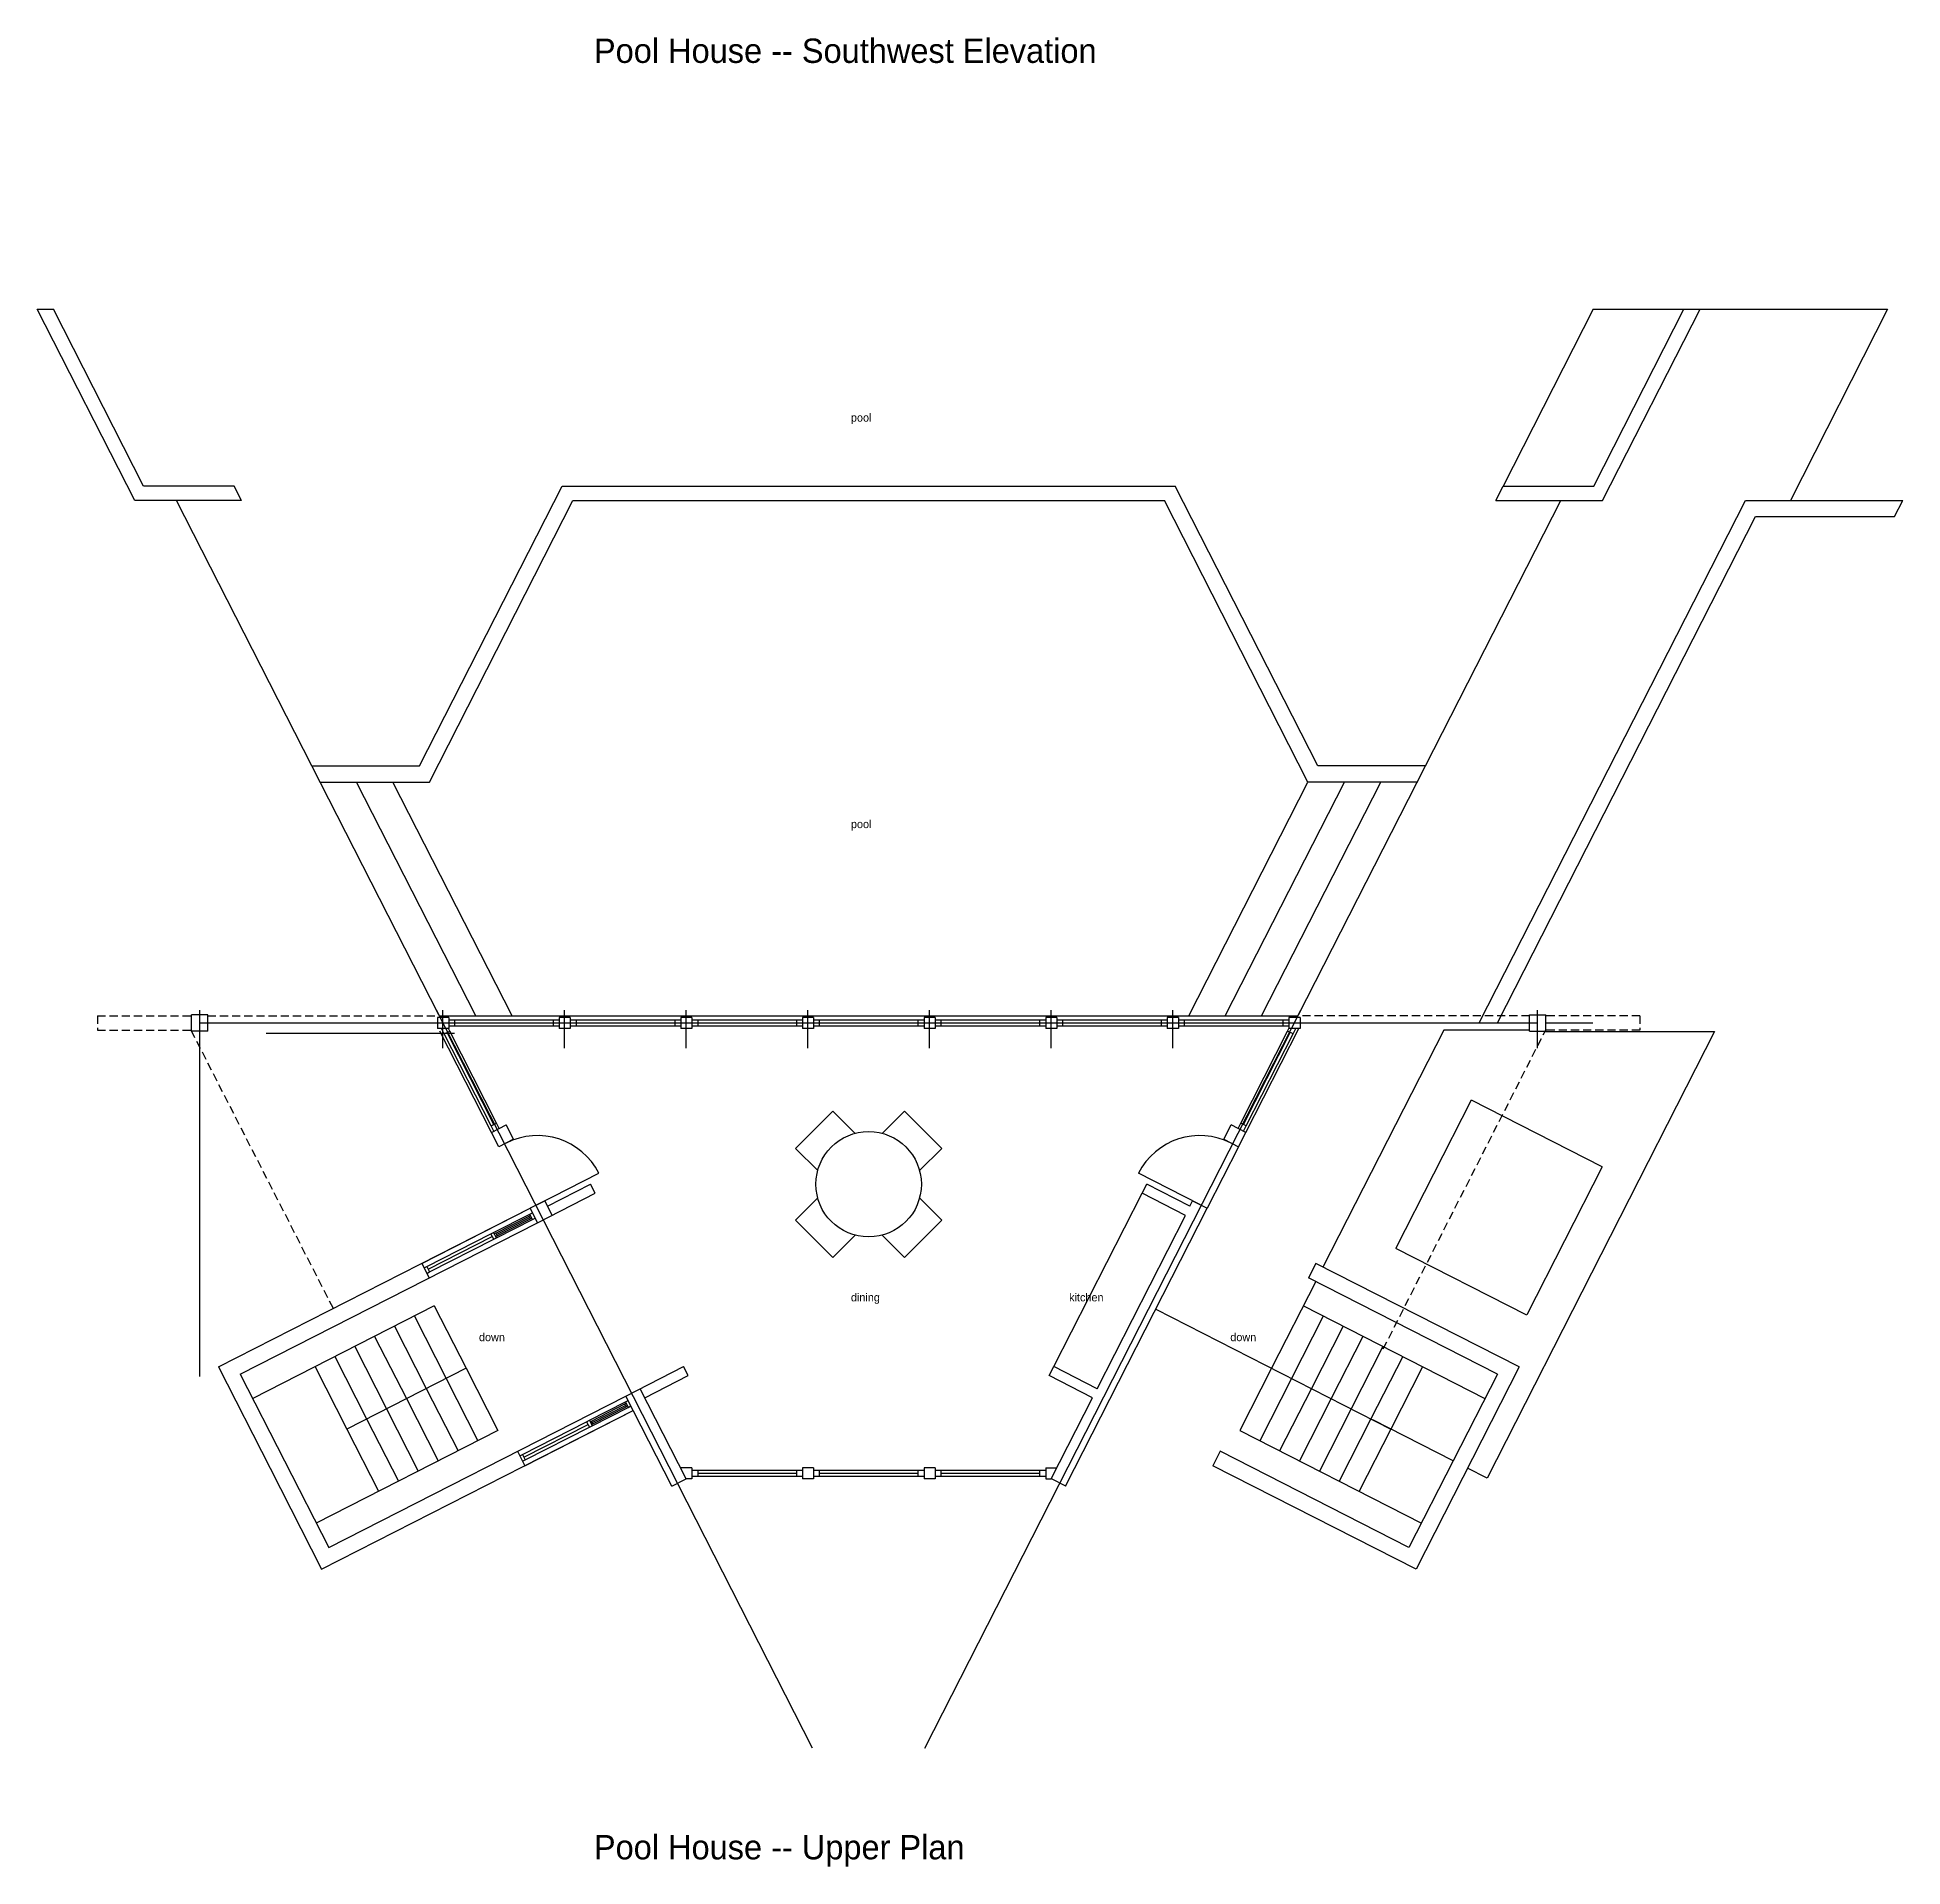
# Model space of a CAD drawing. Header units: inches. Extents: x 0 to 5835, y -2804 to 1896.
# Drawn here: x 4915 to 5835, y 135 to 1037 of the extents above; entities that cross this region are included whole.
import ezdxf

# ---------------------------------------------------------------- set-up
doc = ezdxf.new("R2010")
doc.units = ezdxf.units.IN
doc.header["$LTSCALE"] = 8
doc.header["$MEASUREMENT"] = 0
doc.linetypes.add('DASHED', pattern=[0.75, 0.5, -0.25])
for name, color, linetype in [('A-Elev', 7, 'CONTINUOUS'), ('A-Elev-South', 7, 'CONTINUOUS'), ('A-millwork', 252, 'CONTINUOUS'), ('A-walls', 7, 'CONTINUOUS')]:
    doc.layers.add(name, color=color, linetype=linetype)
doc.styles.get("Standard").update_dxf_attribs({"font": 'txt', "height": 0.2})

msp = doc.modelspace()

# ---------------------------------------------------------------- texts
at = {"layer": 'A-walls'}
for s, height, p in [('Pool House -- Southwest Elevation', 12, (5189.54, 1024.83, -48625.99)), ('pool', 4, (5316.32, 847.83, -8376)), ('pool', 4, (5316.32, 647.26, -8376)), ('dining', 4, (5316.32, 413.75, -8376)), ('kitchen', 4, (5423.96, 413.75, -8376)), ('down', 4, (5132.82, 394.12, -8376)), ('down', 4, (5503.46, 394.12, -8376)), ('Pool House -- Upper Plan', 12, (5189.52, 138.44, -8376))]:
    msp.add_text(s, height=height, rotation=360, dxfattribs=at).set_placement(p)

# ---------------------------------------------------------------- linework, layer by layer
at = {"layer": 'A-Elev', "color": 3}
for p, q in [((5307.38, 507.61), (5289, 489.22)), ((5307.38, 507.61), (5318.33, 496.66)), ((5342.74, 507.61), (5331.79, 496.66)), ((5342.74, 507.61), (5361.12, 489.22)), ((5289, 489.22), (5299.95, 478.28)), ((5361.12, 489.22), (5350.18, 478.28)), ((5289, 453.87), (5299.95, 464.82)), ((5361.12, 453.87), (5350.18, 464.82)), ((5307.38, 435.48), (5289, 453.87)), ((5342.74, 435.48), (5361.12, 453.87)), ((5307.38, 435.48), (5318.33, 446.43)), ((5342.74, 435.48), (5331.79, 446.43))]:
    msp.add_line(p, q, dxfattribs=at)
at = {"layer": 'A-Elev'}
for p, q in [((5149.9, 493.71), (5142.64, 490.01)), ((5500.23, 493.71), (5507.48, 490.01)), ((5165.33, 463.41), (5158.08, 459.71)), ((5484.79, 463.41), (5492.05, 459.71))]:
    msp.add_line(p, q, dxfattribs=at)
at = {"layer": 'A-Elev', "color": 252}
msp.add_line((5507.48, 490.01), (5492.05, 459.71), dxfattribs=at)
at = {"layer": 'A-Elev', "color": 253}
for centre, start, end in [((5161.7, 461.56), 27, 117), ((5488.42, 461.56), 63, 153)]:
    msp.add_arc(centre, 34, start, end, dxfattribs=at)
at = {"layer": 'A-Elev-South', "color": 253}
for p, q in [((5682.42, 903.26), (5638.1, 816.07)), ((5827.69, 903.26, -8376), (5779.75, 808.94, -8376))]:
    msp.add_line(p, q, dxfattribs=at)
at = {"layer": 'A-millwork'}
msp.add_line((5416.36, 381.55, -8376), (5459.95, 467.09, -8376), dxfattribs=at)
at = {"layer": 'A-walls', "color": 253}
for p, q in [((4963, 808.94), (4914.95, 903.26)), ((4914.95, 903.26), (4922.95, 903.26)), ((4967.37, 816.07), (4922.95, 903.26)), ((5682.42, 903.26), (5727.18, 903.26)), ((5682.75, 816.07), (5727.18, 903.26)), ((5687.12, 808.94), (5735.18, 903.26)), ((5727.18, 903.26), (5735.18, 903.26)), ((5735.18, 903.26), (5827.69, 903.26)), ((5012.03, 816.07), (4967.37, 816.07)), ((5015.66, 808.94), (5012.03, 816.07)), ((5634.46, 808.94), (5638.1, 816.07)), ((5638.1, 816.07), (5682.75, 816.07)), ((5015.66, 808.94), (4963, 808.94)), ((5112.96, 555.15), (4983.65, 808.94)), ((5537.16, 555.15), (5666.47, 808.94)), ((5626.24, 551.15, -8370.12), (5757.59, 808.94, -8370.12)), ((5634.46, 808.94), (5687.12, 808.94)), ((5635.21, 551.15, -8370.12), (5762.49, 800.94, -8370.12)), ((5757.59, 808.94), (5835.16, 808.94)), ((5762.49, 800.94, -8376), (5831.08, 800.94, -8376)), ((5831.08, 800.94, -8376), (5835.16, 808.94)), ((5113.2, 554.68, -8376), (5536.92, 554.68, -8376)), ((5120.89, 552.65, 0), (5169.39, 552.65, 0)), ((5180.89, 552.65, 0), (5229.39, 552.65, 0)), ((5240.89, 552.65, 0), (5289.39, 552.65, 0)), ((5300.89, 552.65, 0), (5349.39, 552.65, 0)), ((5360.89, 552.65, 0), (5409.39, 552.65, 0)), ((5420.89, 552.65, 0), (5469.39, 552.65, 0)), ((5480.89, 552.65, -8376), (5529.39, 552.65, -8376)), ((5138.83, 500.39, 0), (5115.72, 545.73, -8376)), ((5140.16, 501.07, 8376), (5117.06, 546.41, 0)), ((5141.5, 501.75, 0), (5118.4, 547.09, -8376)), ((5120.89, 549.65, 0), (5169.39, 549.65, 0)), ((5180.89, 549.65, 0), (5229.39, 549.65, 0)), ((5240.89, 549.65, 0), (5289.39, 549.65, 0)), ((5300.89, 549.65, 0), (5349.39, 549.65, 0)), ((5360.89, 549.65, 0), (5409.39, 549.65, 0)), ((5420.89, 549.65, 0), (5469.39, 549.65, 0)), ((5480.89, 549.65, -8376), (5529.39, 549.65, -8376)), ((5508.62, 501.75, 0), (5531.73, 547.09, -8376)), ((5509.96, 501.07, 8376), (5533.06, 546.41, 0)), ((5511.3, 500.39, 0), (5534.4, 545.73, -8376)), ((5608.73, 547.62, -20676.94), (5549.12, 430.64, -20676.94)), ((5004.33, 381.38), (5158.08, 459.71)), ((5015.09, 377.88), (5161.71, 452.59)), ((5104.61, 432.47), (5158.08, 459.71)), ((5635.19, 377.88), (5542.04, 425.35)), ((5645.95, 381.38), (5545.67, 432.47)), ((5004.33, 381.38), (5029.76, 331.48)), ((5015.09, 377.88), (5036.88, 335.11)), ((5645.95, 381.38), (5595.11, 281.59)), ((5635.19, 377.88), (5613.4, 335.11)), ((5055.18, 281.59), (5208.92, 359.92)), ((5058.68, 292.35), (5205.29, 367.05)), ((5155.46, 332.68), (5208.92, 359.92)), ((5029.76, 331.48), (5055.18, 281.59)), ((5036.88, 335.11), (5058.68, 292.35)), ((5595.11, 281.59), (5494.83, 332.68)), ((5591.61, 292.35), (5498.46, 339.81)), ((5613.4, 335.11), (5591.61, 292.35)), ((5240.89, 330.44, -8370.12), (5289.39, 330.44, -8370.12)), ((5240.89, 327.44, -8370.12), (5289.39, 327.44, -8370.12)), ((5300.89, 330.44, -8370.12), (5349.39, 330.44, -8370.12)), ((5300.89, 327.44, -8370.12), (5349.39, 327.44, -8370.12)), ((5360.89, 330.44, -8370.12), (5409.39, 330.44, -8370.12)), ((5360.89, 327.44, -8370.12), (5409.39, 327.44, -8370.12))]:
    msp.add_line(p, q, dxfattribs=at)
at = {"layer": 'A-walls', "color": 252}
for p, q in [((5103.44, 677.97), (5173.8, 816.07)), ((5173.8, 816.07), (5476.32, 816.07)), ((5546.69, 677.97), (5476.32, 816.07)), ((5108.34, 669.97), (5179.15, 808.94)), ((5179.15, 808.94), (5470.97, 808.94)), ((5541.78, 669.97), (5470.97, 808.94)), ((5050.38, 677.97), (5103.44, 677.97)), ((5599.74, 677.97), (5546.69, 677.97)), ((5054.52, 669.97), (5108.34, 669.97)), ((5131.2, 554.68), (5072.46, 669.97)), ((5149.14, 554.68), (5090.4, 669.97)), ((5483.04, 554.68), (5541.78, 669.97)), ((5500.98, 554.68), (5559.72, 669.97)), ((5518.92, 554.68), (5577.66, 669.97)), ((5595.6, 669.97), (5541.78, 669.97)), ((5139.02, 497.12, 0), (5113.52, 547.15, 0)), ((5511.11, 497.12, 0), (5537.24, 548.4, 0)), ((5742.4, 546.86, -16746.12), (5630.16, 326.58, -16746.12)), ((5635.21, 551.15, -8370.12), (5651.06, 551.15)), ((5659.06, 551.15, -8370.12), (5682.35, 551.15, 3930.82)), ((5659.06, 546.86), (5742.4, 546.86)), ((5622.36, 513.01, -25122.12), (5585.14, 439.95, -25122.12)), ((5686.98, 480.09, -25122.12), (5622.41, 512.99, -25122.12)), ((5686.93, 480.11, -25122.12), (5649.71, 407.05, -25122.12)), ((5140.05, 447.73), (5157.87, 456.81)), ((5141.06, 447.4), (5157.55, 455.8)), ((5141.42, 445.05), (5159.24, 454.13)), ((5141.74, 446.06), (5158.23, 454.46)), ((5107.09, 430.93), (5138.72, 447.04)), ((5108.45, 428.25), (5140.08, 444.37)), ((5649.76, 407.02, -25122.12), (5585.19, 439.92, -25122.12)), ((5545.65, 423.51), (5523.86, 380.74)), ((5110.77, 411.48), (5021.22, 365.85)), ((5100.97, 406.49), (5116.63, 375.75)), ((5110.77, 411.48), (5126.43, 380.74)), ((5466.66, 409.88), (5582.66, 350.78)), ((5549.32, 406.49), (5533.66, 375.75)), ((5539.52, 411.48), (5629.07, 365.85)), ((5081.36, 396.5), (5097.03, 365.76)), ((5091.17, 401.49), (5106.83, 370.75)), ((5559.12, 401.49), (5543.46, 370.75)), ((5568.92, 396.5), (5553.26, 365.76)), ((5061.76, 386.51), (5077.42, 355.77)), ((5071.56, 391.5), (5087.23, 360.76)), ((5578.72, 391.5), (5563.06, 360.76)), ((5588.53, 386.51), (5572.86, 355.77)), ((5051.96, 381.52), (5067.62, 350.78)), ((5126.43, 380.74), (5067.62, 350.78)), ((5126.43, 380.74), (5142.09, 350)), ((5523.86, 380.74), (5508.19, 350)), ((5598.33, 381.52), (5582.66, 350.78)), ((5106.83, 370.75), (5122.49, 340.01)), ((5116.63, 375.75), (5132.29, 345.01)), ((5533.66, 375.75), (5518, 345.01)), ((5543.46, 370.75), (5527.8, 340.01)), ((5087.23, 360.76), (5102.89, 330.02)), ((5097.03, 365.76), (5112.69, 335.02)), ((5187.27, 355.06), (5205.09, 364.14)), ((5188.28, 354.73), (5204.76, 363.13)), ((5188.63, 352.39), (5206.45, 361.47)), ((5188.96, 353.4), (5205.44, 361.8)), ((5553.26, 365.76), (5537.6, 335.02)), ((5563.06, 360.76), (5547.4, 330.02)), ((5142.09, 350), (5052.55, 304.37)), ((5067.62, 350.78), (5083.29, 320.04)), ((5077.42, 355.77), (5093.09, 325.03)), ((5154.3, 338.26), (5185.93, 354.38)), ((5155.66, 335.59), (5187.29, 351.71)), ((5508.19, 350), (5597.74, 304.37)), ((5572.86, 355.77), (5557.2, 325.03)), ((5582.66, 350.78), (5567, 320.04)), ((5613.4, 335.11), (5573.75, 355.32)), ((5630.16, 326.58), (5620.53, 331.48))]:
    msp.add_line(p, q, dxfattribs=at)
at = {"layer": 'A-walls', "color": 252, "linetype": 'DASHED'}
for p, q in [((4944.61, 554.68, -8376), (4991.06, 554.68, -8376)), ((4944.61, 554.68, -8376), (4944.61, 547.62, -8376)), ((4999.06, 554.68, -8376), (5111.06, 554.68, -8376)), ((5651.06, 554.68, -8376), (5539.06, 554.68, -8376)), ((5705.51, 554.68, -8376), (5659.06, 554.68, -8376)), ((5705.51, 554.68, -8376), (5705.51, 547.62, -8376)), ((4944.61, 547.62, -8376), (4991.06, 547.62, -8376)), ((5060.98, 410.24, -8376), (4990.97, 547.24, -8376)), ((5578.88, 390.26, -8376), (5659.06, 547.62, -8376)), ((5705.51, 547.62, -8376), (5659.06, 547.62, -8376))]:
    msp.add_line(p, q, dxfattribs=at)
at = {"layer": 'A-walls'}
for p, q in [((4999.06, 555.15), (4991.06, 555.15)), ((4991.06, 547.15), (4991.06, 555.15)), ((4999.06, 547.15), (4999.06, 555.15)), ((5112.39, 553.9), (5112.39, 548.4)), ((5117.89, 553.9), (5112.39, 553.9)), ((5117.89, 553.9), (5117.89, 548.4)), ((5117.89, 552.65), (5120.89, 552.65)), ((5120.89, 549.65, 0), (5120.89, 552.65, 0)), ((5169.39, 552.65, 0), (5172.39, 552.65)), ((5169.39, 552.65), (5169.39, 549.65)), ((5169.39, 552.65, 0), (5172.39, 552.65)), ((5169.39, 552.65), (5169.39, 549.65)), ((5175.14, 553.9), (5172.39, 553.9)), ((5172.39, 553.9), (5172.39, 548.4)), ((5177.89, 553.9), (5175.14, 553.9)), ((5177.89, 553.9), (5177.89, 548.4)), ((5177.89, 552.65), (5180.89, 552.65)), ((5180.89, 549.65, 0), (5180.89, 552.65, 0)), ((5229.39, 552.65), (5229.39, 549.65)), ((5229.39, 552.65, 0), (5232.39, 552.65)), ((5229.39, 552.65), (5229.39, 549.65)), ((5229.39, 552.65, 0), (5232.39, 552.65)), ((5232.39, 553.9), (5232.39, 548.4)), ((5235.14, 553.9), (5232.39, 553.9)), ((5237.89, 553.9), (5235.14, 553.9)), ((5237.89, 553.9), (5237.89, 548.4)), ((5237.89, 552.65), (5240.89, 552.65)), ((5240.89, 549.65, 0), (5240.89, 552.65, 0)), ((5289.39, 552.65, 0), (5292.39, 552.65)), ((5289.39, 552.65), (5289.39, 549.65)), ((5289.39, 552.65, 0), (5292.39, 552.65)), ((5289.39, 552.65), (5289.39, 549.65)), ((5295.14, 553.9), (5292.39, 553.9)), ((5292.39, 553.9), (5292.39, 548.4)), ((5297.89, 553.9), (5295.14, 553.9)), ((5297.89, 553.9), (5297.89, 548.4)), ((5297.89, 552.65), (5300.89, 552.65)), ((5300.89, 549.65, 0), (5300.89, 552.65, 0)), ((5349.39, 552.65), (5349.39, 549.65)), ((5349.39, 552.65, 0), (5352.39, 552.65)), ((5355.14, 553.9), (5352.39, 553.9)), ((5352.39, 553.9), (5352.39, 548.4)), ((5357.89, 553.9), (5355.14, 553.9)), ((5357.89, 553.9), (5357.89, 548.4)), ((5357.89, 552.65), (5360.89, 552.65)), ((5360.89, 549.65, 0), (5360.89, 552.65, 0)), ((5360.89, 549.65, 0), (5360.89, 552.65, 0)), ((5409.39, 552.65, 0), (5412.39, 552.65)), ((5409.39, 552.65), (5409.39, 549.65)), ((5415.14, 553.9), (5412.39, 553.9)), ((5412.39, 553.9), (5412.39, 548.4)), ((5417.89, 553.9), (5415.14, 553.9)), ((5417.89, 553.9), (5417.89, 548.4)), ((5417.89, 552.65), (5420.89, 552.65)), ((5420.89, 549.65, 0), (5420.89, 552.65, 0)), ((5420.89, 549.65, 0), (5420.89, 552.65, 0)), ((5420.89, 549.65, 0), (5420.89, 552.65, 0)), ((5469.39, 552.65), (5469.39, 549.65)), ((5469.39, 552.65, 0), (5472.39, 552.65)), ((5472.39, 553.9), (5472.39, 548.4)), ((5475.14, 553.9), (5472.39, 553.9)), ((5477.89, 553.9), (5475.14, 553.9)), ((5477.89, 553.9), (5477.89, 548.4)), ((5477.89, 552.65), (5480.89, 552.65)), ((5480.89, 549.65, -8376), (5480.89, 552.65, -8376)), ((5480.89, 549.65, -8376), (5480.89, 552.65, -8376)), ((5480.89, 549.65, -8376), (5480.89, 552.65, -8376)), ((5480.89, 549.65, 0), (5480.89, 552.65, 0)), ((5529.39, 552.65, -8376), (5532.39, 552.65, -8376)), ((5529.39, 552.65, -8376), (5529.39, 549.65, -8376)), ((5535.14, 553.9, -8376), (5532.39, 553.9, -8376)), ((5532.39, 553.9, -8376), (5532.39, 548.4, -8376)), ((5537.89, 553.9, -8376), (5535.14, 553.9, -8376)), ((5537.89, 553.9, -8376), (5537.89, 548.4, -8376)), ((5651.06, 555.15), (5659.06, 555.15)), ((5651.06, 547.15), (5651.06, 555.15)), ((5659.06, 547.15), (5659.06, 555.15)), ((4999.06, 547.15), (4991.06, 547.15)), ((5117.89, 548.4), (5112.39, 548.4)), ((5115.72, 545.73, -8376), (5114.36, 548.4, -8376)), ((5115.72, 545.73, -8376), (5118.4, 547.09, -8376)), ((5118.4, 547.09, -8376), (5117.73, 548.4, -8376)), ((5117.89, 549.65), (5120.89, 549.65)), ((5120.89, 551.15, 0), (5169.39, 551.15, 0)), ((5169.39, 549.65, 0), (5172.39, 549.65, 0)), ((5169.39, 549.65, 0), (5172.39, 549.65, 0)), ((5177.89, 548.4), (5172.39, 548.4)), ((5177.89, 549.65), (5180.89, 549.65)), ((5180.89, 551.15, 0), (5229.39, 551.15, 0)), ((5229.39, 549.65, 0), (5232.39, 549.65, 0)), ((5229.39, 549.65, 0), (5232.39, 549.65, 0)), ((5237.89, 548.4), (5232.39, 548.4)), ((5237.89, 549.65), (5240.89, 549.65)), ((5240.89, 551.15, 0), (5289.39, 551.15, 0)), ((5289.39, 549.65, 0), (5292.39, 549.65, 0)), ((5289.39, 549.65, 0), (5292.39, 549.65, 0)), ((5297.89, 548.4), (5292.39, 548.4)), ((5297.89, 549.65), (5300.89, 549.65)), ((5300.89, 551.15, 0), (5349.39, 551.15, 0)), ((5349.39, 549.65, 0), (5352.39, 549.65, 0)), ((5357.89, 548.4), (5352.39, 548.4)), ((5357.89, 549.65), (5360.89, 549.65)), ((5360.89, 551.15, 0), (5409.39, 551.15, 0)), ((5409.39, 549.65, 0), (5412.39, 549.65, 0)), ((5417.89, 548.4), (5412.39, 548.4)), ((5417.89, 549.65), (5420.89, 549.65)), ((5420.89, 551.15, 0), (5469.39, 551.15, 0)), ((5469.39, 549.65, 0), (5472.39, 549.65, 0)), ((5477.89, 548.4), (5472.39, 548.4)), ((5477.89, 549.65), (5480.89, 549.65)), ((5480.89, 551.15, -8376), (5529.39, 551.15, -8376)), ((5529.39, 549.65, -8376), (5532.39, 549.65, -8376)), ((5531.73, 547.09, -8376), (5532.39, 548.4, -8376)), ((5534.4, 545.73, -8376), (5531.73, 547.09, -8376)), ((5537.89, 548.4, -8376), (5532.39, 548.4, -8376)), ((5534.4, 545.73, -8376), (5535.76, 548.4, -8376)), ((5626.24, 551.15, -8370.12), (5635.21, 551.15, -8370.12)), ((5651.06, 547.15), (5659.06, 547.15)), ((5138.83, 500.39, 0), (5141.5, 501.75, 0)), ((5140.19, 497.72, -8376), (5138.83, 500.39, -8376)), ((5139.02, 497.12, 0), (5146.27, 500.82, 0)), ((5142.64, 490.01), (5139.02, 497.12)), ((5142.86, 499.08, -8376), (5141.5, 501.75, -8376)), ((5149.9, 493.71), (5146.27, 500.82)), ((5500.23, 493.71), (5503.85, 500.82)), ((5511.11, 497.12, 0), (5503.85, 500.82, 0)), ((5507.26, 499.08, -8376), (5508.62, 501.75, -8376)), ((5507.48, 490.01), (5511.11, 497.12)), ((5511.3, 500.39, 0), (5508.62, 501.75, 0)), ((5509.94, 497.72, -8376), (5511.3, 500.39, -8376)), ((5161.7, 461.56, 0.01), (5192, 477, 0.01)), ((5166.7, 460.74, 0.01), (5187.91, 471.55, 0.01)), ((5190.17, 467.09), (5187.91, 471.55)), ((5488.42, 461.56, 0.01), (5458.12, 477, 0.01)), ((5459.95, 467.09), (5462.22, 471.55)), ((5459.95, 467.09), (5462.22, 471.55)), ((5459.95, 467.09), (5462.22, 471.55)), ((5483.43, 460.74, 0.01), (5462.22, 471.55, 0.01)), ((5161.71, 452.59), (5190.17, 467.09)), ((5168.97, 456.28), (5165.33, 463.41)), ((5483.43, 460.74), (5484.79, 463.41)), ((5141.4, 446.73), (5157.89, 455.13)), ((5158.21, 456.14), (5157.55, 455.8)), ((5157.55, 455.8), (5158.23, 454.46)), ((5157.87, 456.81), (5159.21, 457.49)), ((5159.24, 454.13), (5157.87, 456.81)), ((5161.7, 452.6), (5158.08, 459.71)), ((5158.23, 454.46), (5158.89, 454.8)), ((5159.24, 454.13), (5160.57, 454.81)), ((5422.17, 322.58), (5492.05, 459.71)), ((5437.75, 370.66, -8376), (5481.33, 456.2, -8376)), ((5107.77, 429.59), (5139.4, 445.71)), ((5138.72, 447.04), (5140.05, 447.73)), ((5140.08, 444.37), (5138.72, 447.04)), ((5141.42, 445.05), (5140.05, 447.73)), ((5140.08, 444.37), (5141.42, 445.05)), ((5141.06, 447.4), (5140.39, 447.06)), ((5141.06, 447.4), (5141.74, 446.06)), ((5141.07, 445.72), (5141.74, 446.06)), ((5104.61, 432.47), (5108.25, 425.35)), ((5105.75, 430.25), (5107.09, 430.93)), ((5107.09, 430.93), (5108.45, 428.25)), ((5107.11, 427.57), (5108.45, 428.25)), ((5545.67, 432.47), (5542.04, 425.35)), ((5205.29, 367.05, 0.01), (5233.76, 381.55, 0.01)), ((5236.03, 377.1), (5233.76, 381.55)), ((5414.09, 377.1), (5416.36, 381.55)), ((5414.09, 377.1), (5416.36, 381.55)), ((5437.75, 370.66, 0.01), (5416.36, 381.55, 0.01)), ((5235.07, 326.12), (5212.37, 370.66)), ((5214.64, 366.2), (5236.03, 377.1)), ((5435.48, 366.2), (5414.09, 377.1)), ((5188.62, 354.06), (5205.1, 362.46)), ((5204.76, 363.13), (5205.43, 363.47)), ((5205.44, 361.8), (5204.76, 363.13)), ((5205.09, 364.14), (5206.43, 364.82)), ((5205.09, 364.14), (5206.45, 361.47)), ((5227.98, 322.51), (5205.29, 367.05)), ((5206.11, 362.14), (5205.44, 361.8)), ((5206.45, 361.47), (5207.79, 362.15)), ((5415.06, 326.12), (5435.48, 366.2)), ((5154.98, 336.93), (5186.61, 353.04)), ((5185.93, 354.38), (5187.27, 355.06)), ((5185.93, 354.38), (5187.29, 351.71)), ((5187.27, 355.06), (5188.63, 352.39)), ((5187.29, 351.71), (5188.63, 352.39)), ((5187.61, 354.39), (5188.28, 354.73)), ((5188.96, 353.4), (5188.28, 354.73)), ((5188.96, 353.4), (5188.29, 353.06)), ((5151.83, 339.81), (5155.46, 332.68)), ((5152.96, 337.58), (5154.3, 338.26)), ((5154.3, 338.26), (5155.66, 335.59)), ((5154.33, 334.91), (5155.66, 335.59)), ((5235.14, 331.69, -8370.12), (5232.39, 331.69, -8370.12)), ((5237.89, 331.69, -8370.12), (5235.14, 331.69, -8370.12)), ((5237.89, 331.69, -8370.12), (5237.89, 326.19, -8370.12)), ((5292.39, 331.69, -8370.12), (5292.39, 326.19, -8370.12)), ((5295.14, 331.69, -8370.12), (5292.39, 331.69, -8370.12)), ((5297.89, 331.69, -8370.12), (5295.14, 331.69, -8370.12)), ((5297.89, 331.69, -8370.12), (5297.89, 326.19, -8370.12)), ((5355.14, 331.69, -8370.12), (5352.39, 331.69, -8370.12)), ((5352.39, 331.69, -8370.12), (5352.39, 326.19, -8370.12)), ((5357.89, 331.69, -8370.12), (5355.14, 331.69, -8370.12)), ((5357.89, 331.69, -8370.12), (5357.89, 326.19, -8370.12)), ((5412.39, 331.69, -8370.12), (5415.14, 331.69, -8370.12)), ((5412.39, 331.69, -8370.12), (5412.39, 326.19, -8370.12)), ((5415.14, 331.69, -8370.12), (5417.89, 331.69, -8370.12)), ((5498.46, 339.81), (5494.83, 332.68)), ((5227.98, 322.51, 0), (5235.07, 326.12, 0)), ((5237.89, 326.19, -8370.12), (5235.03, 326.19, -8370.12)), ((5237.89, 330.44, -8370.12), (5240.89, 330.44, -8370.12)), ((5237.89, 327.44, -8370.12), (5240.89, 327.44, -8370.12)), ((5240.89, 327.44, -8370.13), (5240.89, 330.44, -8370.13)), ((5240.89, 328.94, -8370.12), (5289.39, 328.94, -8370.12)), ((5289.39, 330.44, -8370.12), (5289.39, 327.44, -8370.12)), ((5289.39, 330.44, -8370.12), (5292.39, 330.44, -8370.12)), ((5289.39, 327.44, -8370.12), (5292.39, 327.44, -8370.12)), ((5297.89, 326.19, -8370.12), (5292.39, 326.19, -8370.12)), ((5297.89, 330.44, -8370.12), (5300.89, 330.44, -8370.12)), ((5297.89, 327.44, -8370.12), (5300.89, 327.44, -8370.12)), ((5300.89, 327.44, -8370.13), (5300.89, 330.44, -8370.13)), ((5300.89, 328.94, -8370.12), (5349.39, 328.94, -8370.12)), ((5349.39, 330.44, -8370.12), (5352.39, 330.44, -8370.12)), ((5349.39, 330.44, -8370.12), (5349.39, 327.44, -8370.12)), ((5349.39, 327.44, -8370.12), (5352.39, 327.44, -8370.12)), ((5357.89, 326.19, -8370.12), (5352.39, 326.19, -8370.12)), ((5357.89, 330.44, -8370.12), (5360.89, 330.44, -8370.12)), ((5357.89, 327.44, -8370.12), (5360.89, 327.44, -8370.12)), ((5360.89, 327.44, -8370.13), (5360.89, 330.44, -8370.13)), ((5360.89, 328.94, -8370.12), (5409.39, 328.94, -8370.12)), ((5409.39, 330.44, -8370.12), (5409.39, 327.44, -8370.12)), ((5409.39, 330.44, -8370.12), (5412.39, 330.44, -8370.12)), ((5409.39, 327.44, -8370.12), (5412.39, 327.44, -8370.12)), ((5412.39, 326.19, -8370.12), (5415.09, 326.19, -8370.12)), ((5422.31, 322.51, 0), (5415.22, 326.12, 0))]:
    msp.add_line(p, q, dxfattribs=at)
at = {"layer": 'A-walls', "color": 5}
for p, q in [((4995.06, 376.65, -8376), (4995.06, 557.4, -8376)), ((5297.41, 193.27), (5111.88, 557.4)), ((5115.06, 538.65), (5115.06, 557.4)), ((5175.06, 538.65), (5175.06, 557.4)), ((5235.06, 538.65), (5235.06, 557.4)), ((5295.06, 538.65), (5295.06, 557.4)), ((5352.71, 193.27), (5538.25, 557.4)), ((5355.06, 538.65), (5355.06, 557.4)), ((5415.06, 538.65), (5415.06, 557.4)), ((5475.06, 538.65, -8376), (5475.06, 557.4, -8376)), ((5655.06, 538.65, -8376), (5655.06, 557.4, -8376)), ((4995.06, 551.15), (5655.06, 551.15)), ((5027.78, 546.16, -16512), (5120.79, 546.16, -16512))]:
    msp.add_line(p, q, dxfattribs=at)
at = {"layer": 'A-walls', "color": 253, "linetype": 'Continuous'}
msp.add_line((5651.06, 547.62, -8376), (5608.73, 547.62, -8376), dxfattribs=at)
at = {"layer": 'A-walls', "color": 7}
for p, q in [((5481.33, 456.2), (5459.95, 467.09)), ((5437.75, 370.66), (5416.36, 381.55)), ((5435.48, 366.2), (5414.09, 377.1))]:
    msp.add_line(p, q, dxfattribs=at)
at = {"layer": 'A-walls', "color": 3}
msp.add_circle((5325.06, 471.55), 26, dxfattribs=at)

msp.set_redraw_order([(e.dxf.handle, doc.entitydb.next_handle()) for e in msp.query("TEXT MTEXT ATTDEF DIMENSION ARC_DIMENSION")])  # texts and dimensions are drawn at this point

doc.saveas('drawing.dxf')
